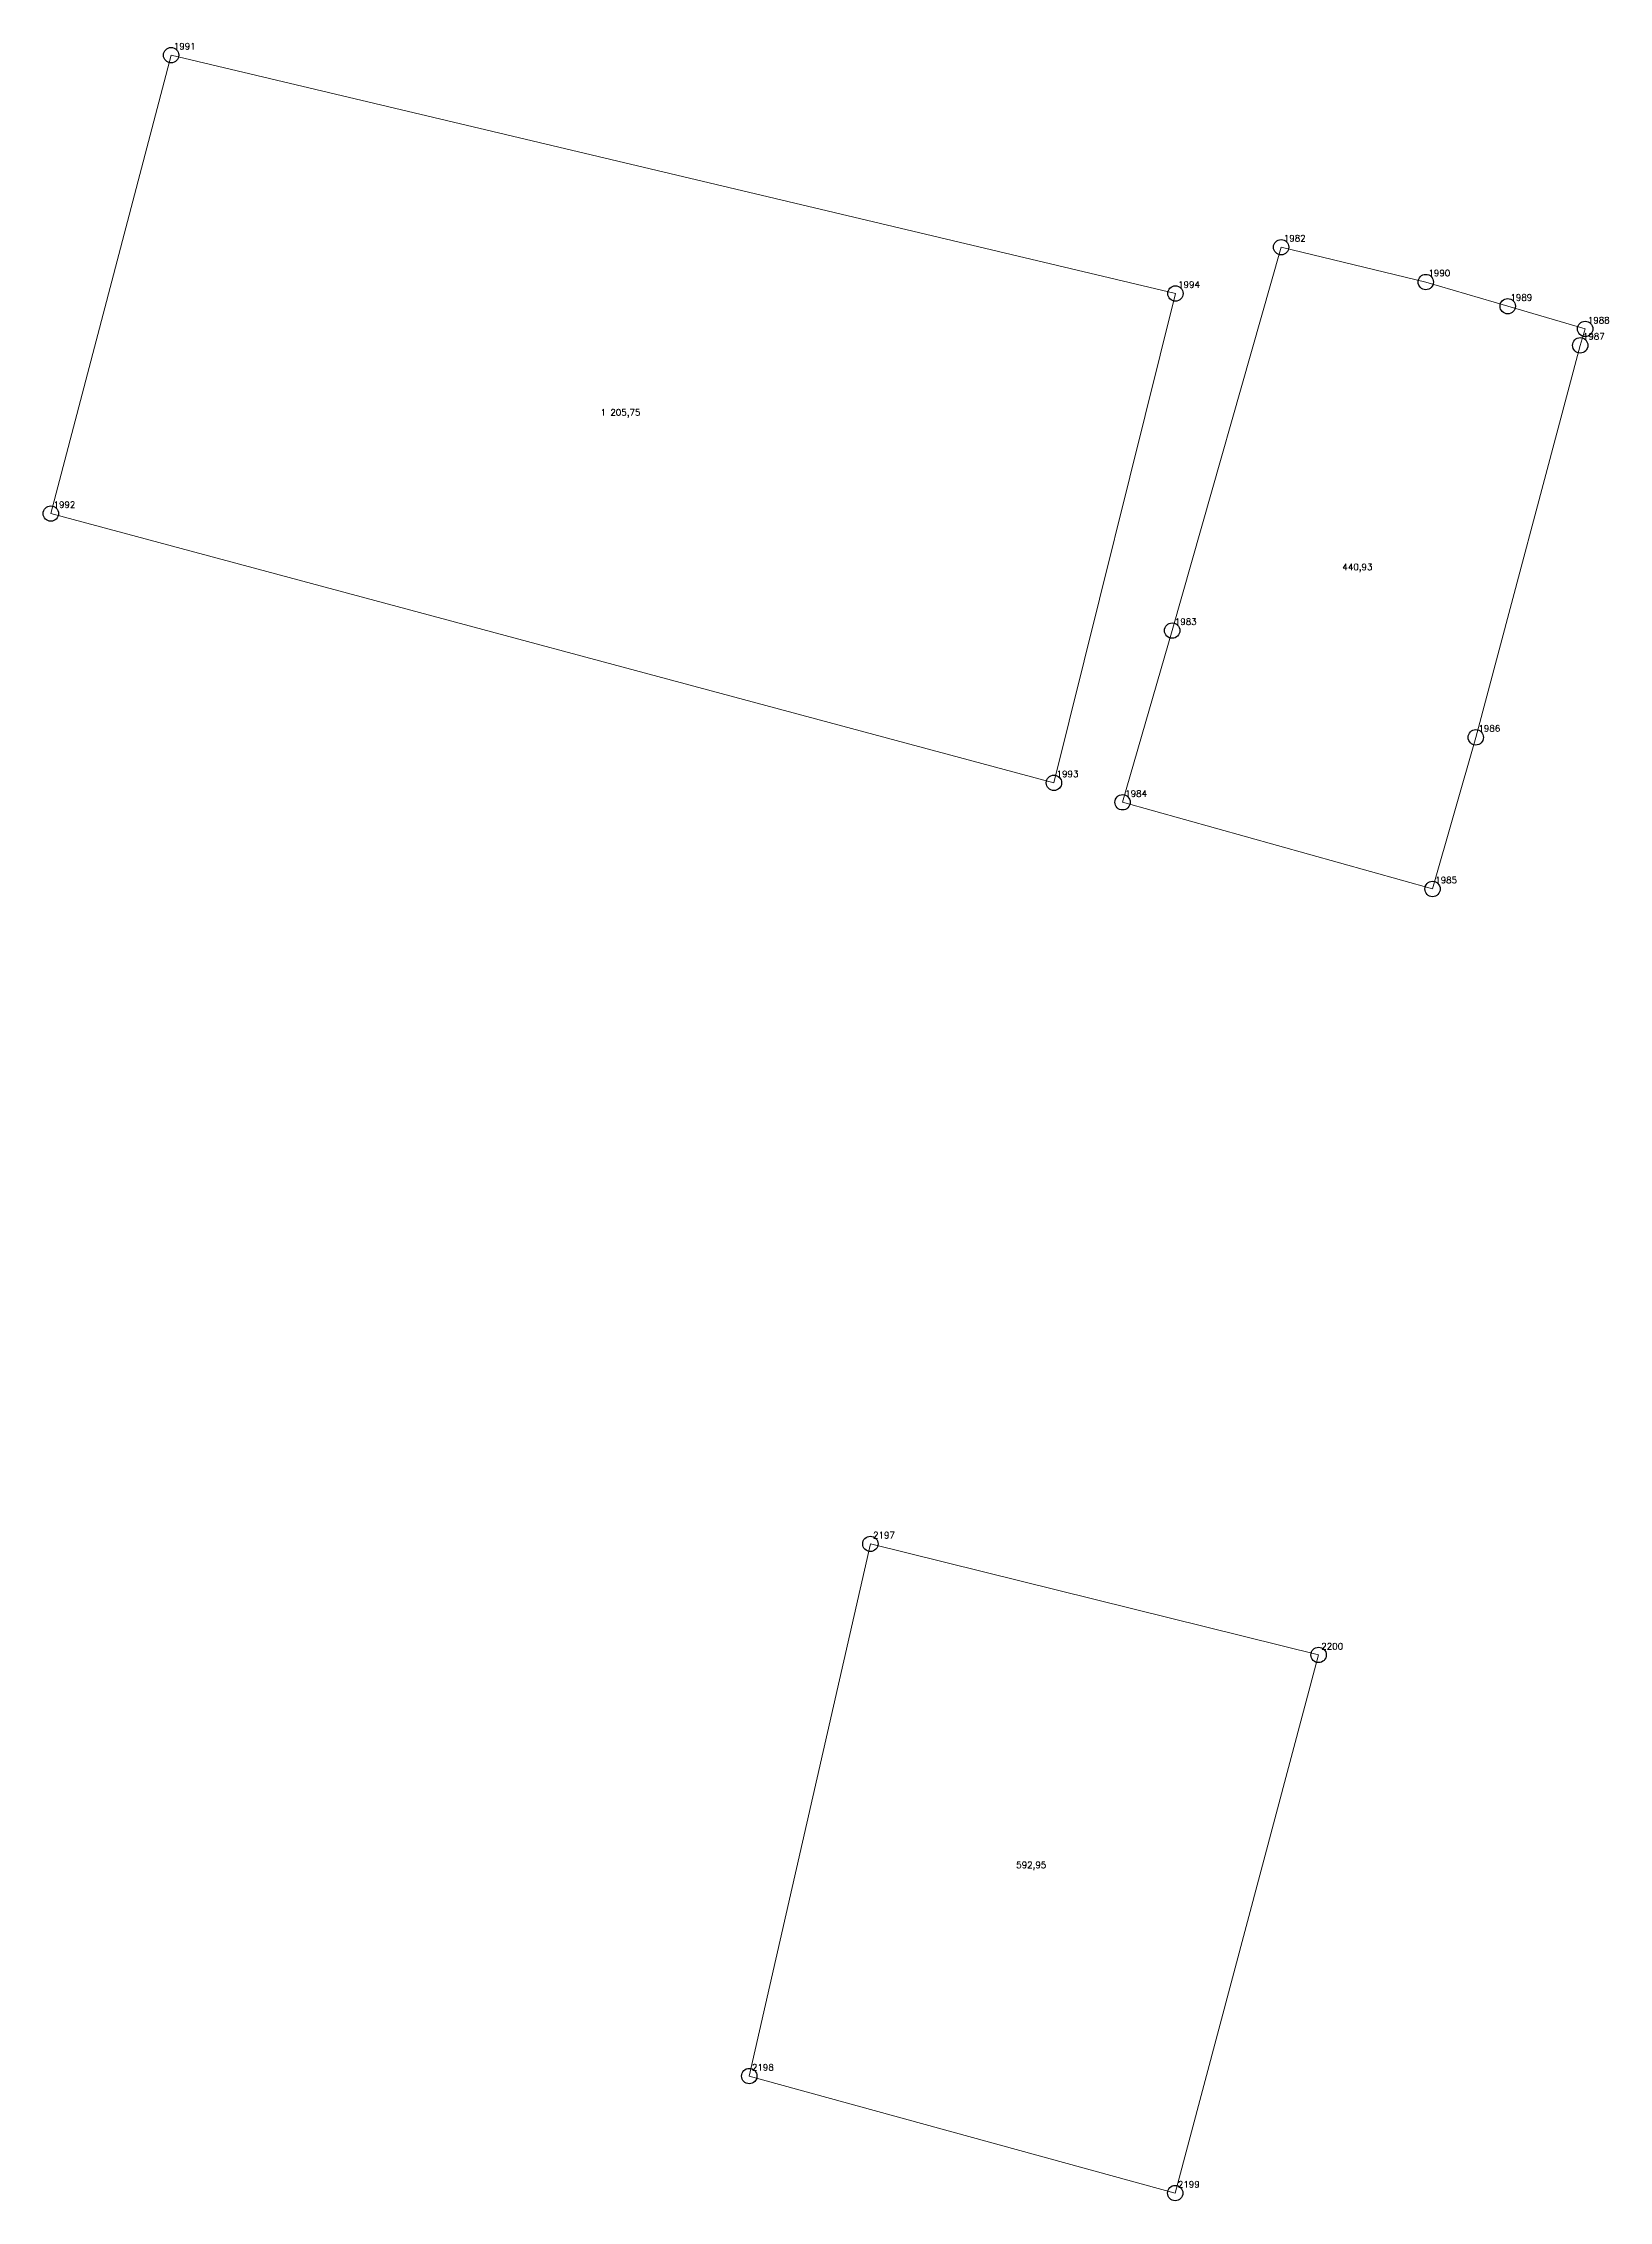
# Model space of a CAD drawing. Extents: x 1391578 to 1399811, y 355675 to 360827.
# Drawn here: x 1395749.4 to 1395825.9, y 359806.2 to 359911.5 of the extents above; entities that cross this region are included whole.
import ezdxf

# ---------------------------------------------------------------- set-up
doc = ezdxf.new("R2010")
doc.units = 0
doc.header["$PDMODE"] = 33
doc.header["$PDSIZE"] = 0.75
doc.layers.add('6 - утвержденные границы территорий окн', color=7, linetype='Continuous')
doc.styles.get("Standard").update_dxf_attribs({"font": 'simplex.shx'})

msp = doc.modelspace()

# ---------------------------------------------------------------- texts
at = {"layer": '6 - утвержденные границы территорий окн', "color": 7}
for s, p in [('1991', (1395755.82, 359911.21)), ('1982', (1395810, 359901.84)), ('1990', (1395817.06, 359900.14)), ('1994', (1395804.84, 359899.58)), ('1989', (1395821.06, 359898.95)), ('1988', (1395824.84, 359897.84)), ('1987', (1395824.6, 359897.05)), ('1 205,75', (1395776.65, 359893.34)), ('1992', (1395749.95, 359888.84)), ('440,93', (1395812.86, 359885.8)), ('1983', (1395804.68, 359883.13)), ('1986', (1395819.5, 359877.92)), ('1993', (1395798.91, 359875.7)), ('1984', (1395802.26, 359874.74)), ('1985', (1395817.39, 359870.52)), ('2197', (1395789.95, 359838.55)), ('2200', (1395811.83, 359833.13)), ('592,95', (1395796.94, 359822.46)), ('2198', (1395784.04, 359812.58)), ('2199', (1395804.83, 359806.87))]:
    msp.add_text(s, height=0.311, dxfattribs=at).set_placement(p)

# ---------------------------------------------------------------- linework, layer by layer
at = {"layer": '6 - утвержденные границы территорий окн', "color": 7, "lineweight": 20}
for points in [[(1395755.69, 359910.93), (1395804.71, 359899.3), (1395798.78, 359875.42), (1395749.82, 359888.56), (1395755.69, 359910.93)], [(1395809.87, 359901.56), (1395816.93, 359899.86), (1395820.93, 359898.68), (1395824.71, 359897.57), (1395824.47, 359896.77), (1395819.37, 359877.64), (1395817.26, 359870.24), (1395802.13, 359874.47), (1395804.55, 359882.85), (1395809.87, 359901.56)], [(1395789.82, 359838.28), (1395811.7, 359832.86), (1395804.7, 359806.6), (1395783.91, 359812.31), (1395789.82, 359838.28)]]:
    msp.add_lwpolyline(points, close=True, dxfattribs=at)
at = {"layer": '6 - утвержденные границы территорий окн'}
for p in [(1395755.69, 359910.93), (1395809.87, 359901.56), (1395816.93, 359899.86), (1395804.71, 359899.3), (1395820.93, 359898.68), (1395824.71, 359897.57), (1395824.47, 359896.77), (1395749.82, 359888.56), (1395804.55, 359882.85), (1395819.37, 359877.64), (1395798.78, 359875.42), (1395802.13, 359874.47), (1395817.26, 359870.24), (1395789.82, 359838.28), (1395811.7, 359832.86), (1395783.91, 359812.31), (1395804.7, 359806.6)]:
    msp.add_point(p, dxfattribs=at)

msp.set_redraw_order([(e.dxf.handle, doc.entitydb.next_handle()) for e in msp.query("TEXT MTEXT ATTDEF DIMENSION ARC_DIMENSION")])  # texts and dimensions are drawn at this point

doc.saveas('drawing.dxf')
